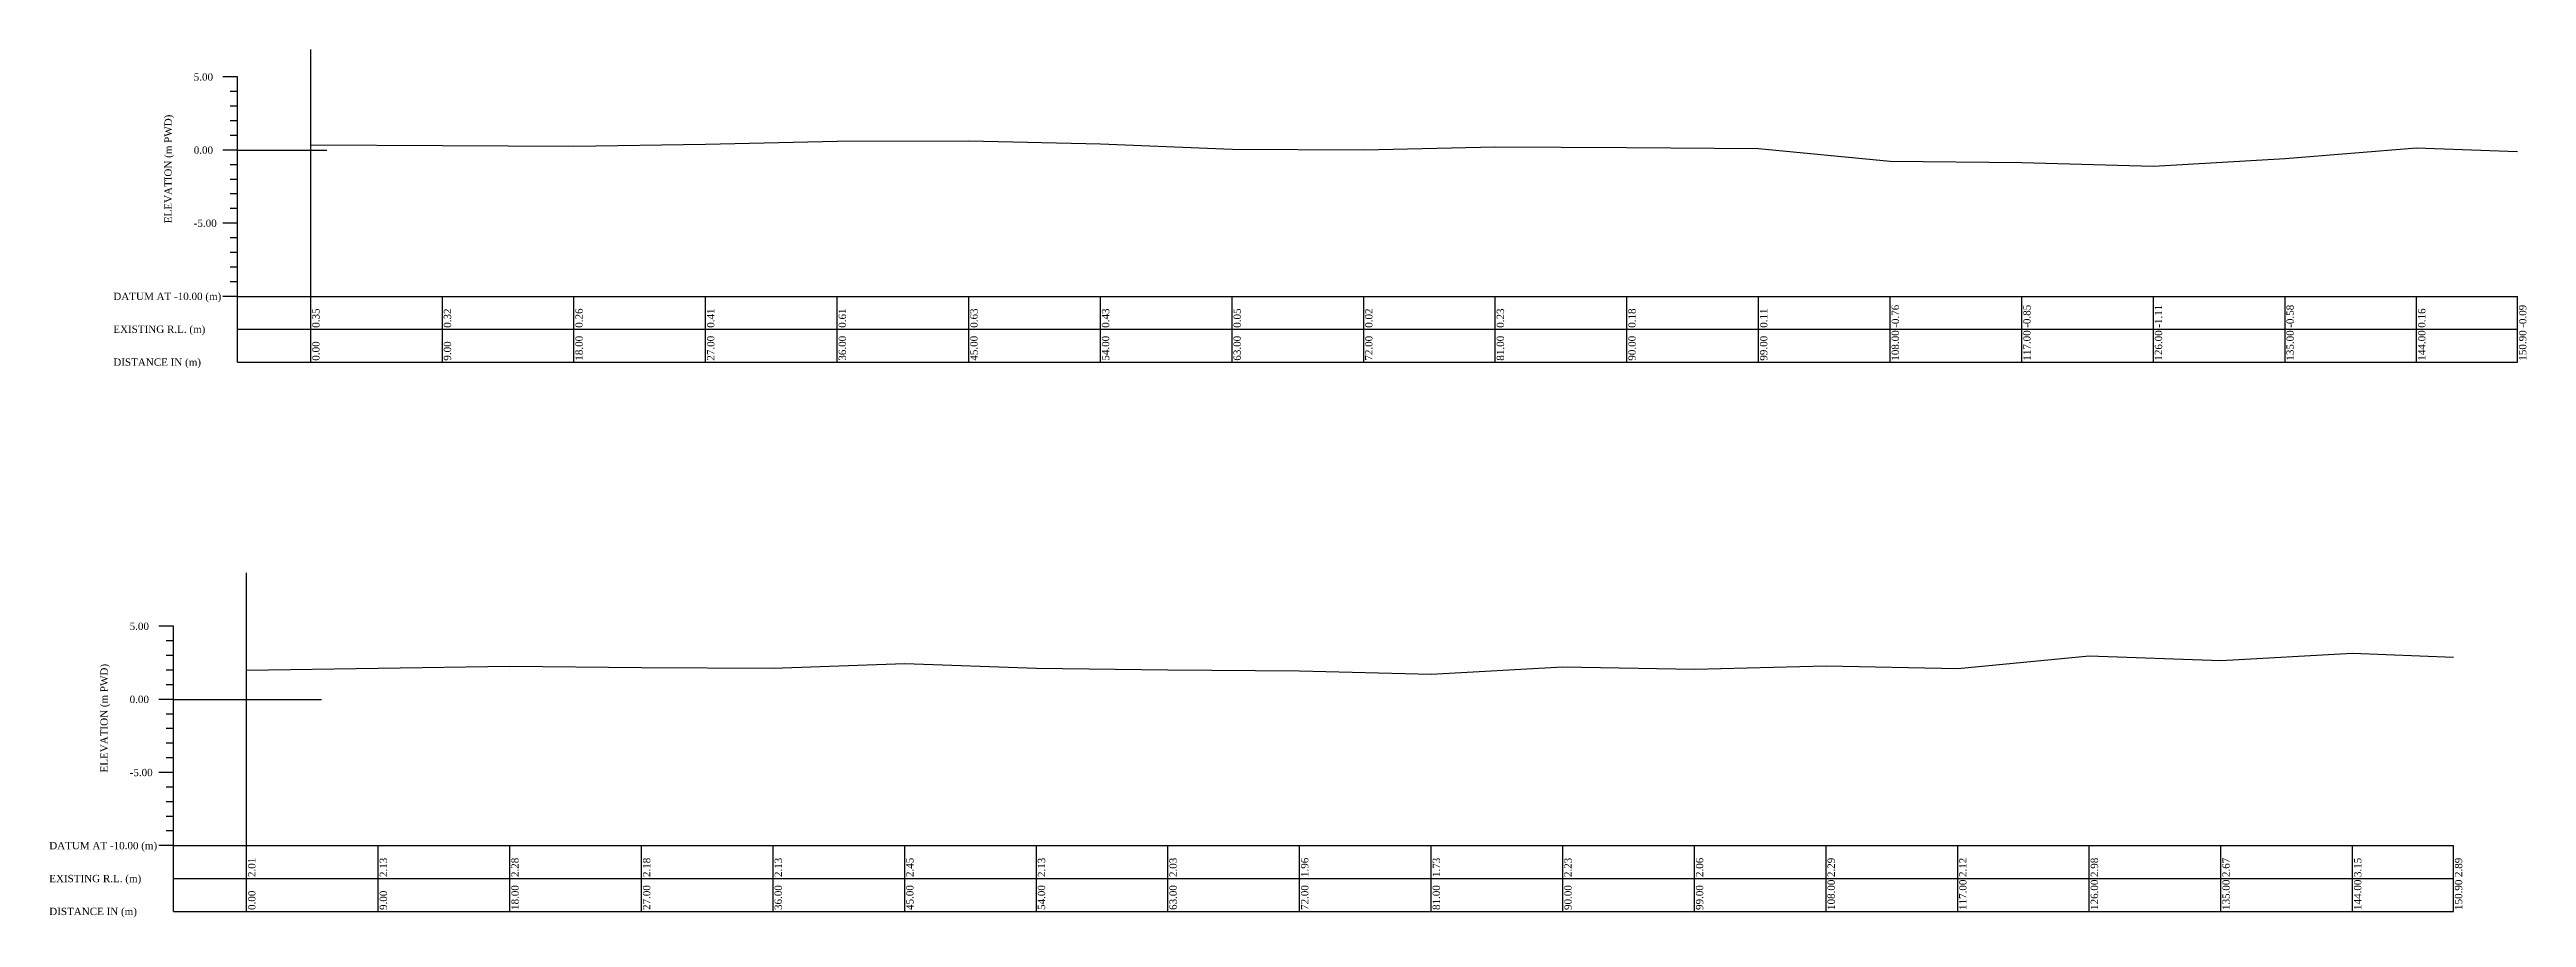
# Model space of a CAD drawing. Header units: metres. Extents: x -148477 to 168932, y -55673 to -2736.
# Drawn here: x -63470.1 to -63300.7, y -21354.2 to -21294.8 of the extents above; entities that cross this region are included whole.
import ezdxf

# ---------------------------------------------------------------- set-up
doc = ezdxf.new("R2010")
doc.units = ezdxf.units.M
doc.styles.add('liza', font='times.ttf', dxfattribs={"height": 2})

msp = doc.modelspace()

# ---------------------------------------------------------------- texts
at = {"color": 6, "linetype": 'Continuous', "lineweight": -3, "ltscale": 0.5, "char_height": 0.5, "attachment_point": 1, "style": 'liza'}
for s, insert, width in [('5.00', (-63460.248, -21296.4676), 2), ('0.00', (-63460.248, -21301.4676), 2), ('-5.00', (-63460.248, -21306.4676), 2), ('DATUM AT -10.00 (m)', (-63465.748, -21311.4676), 7.5), ('EXISTING R.L. (m)', (-63465.748, -21313.7176), 7.5), ('DISTANCE IN (m)', (-63465.748, -21315.9676), 7.5), ('5.00', (-63464.6299, -21334.0287), 2), ('0.00', (-63464.6299, -21339.0287), 2), ('-5.00', (-63464.6299, -21344.0287), 2), ('DATUM AT -10.00 (m)', (-63470.1299, -21349.0287), 7.5), ('EXISTING R.L. (m)', (-63470.1299, -21351.2787), 7.5), ('DISTANCE IN (m)', (-63470.1299, -21353.5287), 7.5)]:
    msp.add_mtext(s, dxfattribs=dict(at, insert=insert, width=width))
at = {"color": 6, "linetype": 'Continuous', "lineweight": -3, "ltscale": 0.5, "char_height": 0.5, "attachment_point": 1, "rotation": 90, "style": 'liza'}
for s, insert, width in [('ELEVATION (m PWD)', (-63462.248, -21306.7176), 10), ('0.35', (-63452.148, -21313.8676), 2.15), ('0.32', (-63443.148, -21313.8676), 2.15), ('0.26', (-63434.148, -21313.8676), 2.15), ('0.41', (-63425.148, -21313.8676), 2.15), ('0.61', (-63416.148, -21313.8676), 2.15), ('0.63', (-63407.148, -21313.8676), 2.15), ('0.43', (-63398.148, -21313.8676), 2.15), ('0.05', (-63389.148, -21313.8676), 2.15), ('0.02', (-63380.148, -21313.8676), 2.15), ('0.23', (-63371.148, -21313.8676), 2.15), ('0.18', (-63362.148, -21313.8676), 2.15), ('0.11', (-63353.148, -21313.8676), 2.15), ('-0.76', (-63344.148, -21313.8676), 2.15), ('-0.85', (-63335.148, -21313.8676), 2.15), ('-1.11', (-63326.148, -21313.8676), 2.15), ('-0.58', (-63317.148, -21313.8676), 2.15), ('0.16', (-63308.148, -21313.8676), 2.15), ('-0.09', (-63301.248, -21313.8676), 2.15), ('0.00', (-63452.148, -21316.1176), 2.15), ('9.00', (-63443.148, -21316.1176), 2.15), ('18.00', (-63434.148, -21316.1176), 2.15), ('27.00', (-63425.148, -21316.1176), 2.15), ('36.00', (-63416.148, -21316.1176), 2.15), ('45.00', (-63407.148, -21316.1176), 2.15), ('54.00', (-63398.148, -21316.1176), 2.15), ('63.00', (-63389.148, -21316.1176), 2.15), ('72.00', (-63380.148, -21316.1176), 2.15), ('81.00', (-63371.148, -21316.1176), 2.15), ('90.00', (-63362.148, -21316.1176), 2.15), ('99.00', (-63353.148, -21316.1176), 2.15), ('108.00', (-63344.148, -21316.1176), 2.15), ('117.00', (-63335.148, -21316.1176), 2.15), ('126.00', (-63326.148, -21316.1176), 2.15), ('135.00', (-63317.148, -21316.1176), 2.15), ('144.00', (-63308.148, -21316.1176), 2.15), ('150.90', (-63301.248, -21316.1176), 2.15), ('ELEVATION (m PWD)', (-63466.6299, -21344.2787), 10), ('2.01', (-63456.5299, -21351.4287), 2.15), ('2.13', (-63447.5299, -21351.4287), 2.15), ('2.28', (-63438.5299, -21351.4287), 2.15), ('2.18', (-63429.5299, -21351.4287), 2.15), ('2.13', (-63420.5299, -21351.4287), 2.15), ('2.45', (-63411.5299, -21351.4287), 2.15), ('2.13', (-63402.5299, -21351.4287), 2.15), ('2.03', (-63393.5299, -21351.4287), 2.15), ('1.96', (-63384.5299, -21351.4287), 2.15), ('1.73', (-63375.5299, -21351.4287), 2.15), ('2.23', (-63366.5299, -21351.4287), 2.15), ('2.06', (-63357.5299, -21351.4287), 2.15), ('2.29', (-63348.5299, -21351.4287), 2.15), ('2.12', (-63339.5299, -21351.4287), 2.15), ('2.98', (-63330.5299, -21351.4287), 2.15), ('2.67', (-63321.5299, -21351.4287), 2.15), ('3.15', (-63312.5299, -21351.4287), 2.15), ('2.89', (-63305.6299, -21351.4287), 2.15), ('0.00', (-63456.5299, -21353.6787), 2.15), ('9.00', (-63447.5299, -21353.6787), 2.15), ('18.00', (-63438.5299, -21353.6787), 2.15), ('27.00', (-63429.5299, -21353.6787), 2.15), ('36.00', (-63420.5299, -21353.6787), 2.15), ('45.00', (-63411.5299, -21353.6787), 2.15), ('54.00', (-63402.5299, -21353.6787), 2.15), ('63.00', (-63393.5299, -21353.6787), 2.15), ('72.00', (-63384.5299, -21353.6787), 2.15), ('81.00', (-63375.5299, -21353.6787), 2.15), ('90.00', (-63366.5299, -21353.6787), 2.15), ('99.00', (-63357.5299, -21353.6787), 2.15), ('108.00', (-63348.5299, -21353.6787), 2.15), ('117.00', (-63339.5299, -21353.6787), 2.15), ('126.00', (-63330.5299, -21353.6787), 2.15), ('135.00', (-63321.5299, -21353.6787), 2.15), ('144.00', (-63312.5299, -21353.6787), 2.15), ('150.90', (-63305.6299, -21353.6787), 2.15)]:
    msp.add_mtext(s, dxfattribs=dict(at, insert=insert, width=width))

# ---------------------------------------------------------------- linework, layer by layer
at = {"color": 6, "linetype": 'Continuous', "lineweight": -3, "ltscale": 0.5}
for p, q in [((-63452.248, -21311.7176), (-63452.248, -21294.8413)), ((-63457.248, -21296.7176), (-63458.248, -21296.7176)), ((-63457.248, -21297.7176), (-63457.748, -21297.7176)), ((-63457.248, -21316.2176), (-63457.248, -21296.7176)), ((-63457.248, -21298.7176), (-63457.748, -21298.7176)), ((-63457.248, -21299.7176), (-63457.748, -21299.7176)), ((-63457.248, -21301.7176), (-63458.248, -21301.7176)), ((-63457.248, -21300.7176), (-63457.748, -21300.7176)), ((-63457.248, -21301.7176), (-63451.1522, -21301.7176)), ((-63457.248, -21302.7176), (-63457.748, -21302.7176)), ((-63457.248, -21303.7176), (-63457.748, -21303.7176)), ((-63457.248, -21304.7176), (-63457.748, -21304.7176)), ((-63457.248, -21306.7176), (-63458.248, -21306.7176)), ((-63457.248, -21305.7176), (-63457.748, -21305.7176)), ((-63457.248, -21307.7176), (-63457.748, -21307.7176)), ((-63457.248, -21308.7176), (-63457.748, -21308.7176)), ((-63457.248, -21309.7176), (-63457.748, -21309.7176)), ((-63457.248, -21311.7176), (-63458.248, -21311.7176)), ((-63457.248, -21310.7176), (-63457.748, -21310.7176)), ((-63457.248, -21311.7176), (-63301.348, -21311.7176)), ((-63452.248, -21316.2176), (-63452.248, -21311.7176)), ((-63443.248, -21316.2176), (-63443.248, -21311.7176)), ((-63434.248, -21316.2176), (-63434.248, -21311.7176)), ((-63425.248, -21316.2176), (-63425.248, -21311.7176)), ((-63416.248, -21316.2176), (-63416.248, -21311.7176)), ((-63407.248, -21316.2176), (-63407.248, -21311.7176)), ((-63398.248, -21316.2176), (-63398.248, -21311.7176)), ((-63389.248, -21316.2176), (-63389.248, -21311.7176)), ((-63380.248, -21316.2176), (-63380.248, -21311.7176)), ((-63371.248, -21316.2176), (-63371.248, -21311.7176)), ((-63362.248, -21316.2176), (-63362.248, -21311.7176)), ((-63353.248, -21316.2176), (-63353.248, -21311.7176)), ((-63344.248, -21316.2176), (-63344.248, -21311.7176)), ((-63335.248, -21316.2176), (-63335.248, -21311.7176)), ((-63326.248, -21316.2176), (-63326.248, -21311.7176)), ((-63317.248, -21316.2176), (-63317.248, -21311.7176)), ((-63308.248, -21316.2176), (-63308.248, -21311.7176)), ((-63301.348, -21316.2176), (-63301.348, -21311.7176)), ((-63457.248, -21313.9676), (-63301.348, -21313.9676)), ((-63457.248, -21316.2176), (-63301.348, -21316.2176)), ((-63456.6299, -21349.2787), (-63456.6299, -21330.6355)), ((-63461.6299, -21334.2787), (-63462.6299, -21334.2787)), ((-63461.6299, -21335.2787), (-63462.1299, -21335.2787)), ((-63461.6299, -21353.7787), (-63461.6299, -21334.2787)), ((-63461.6299, -21336.2787), (-63462.1299, -21336.2787)), ((-63461.6299, -21337.2787), (-63462.1299, -21337.2787)), ((-63461.6299, -21338.2787), (-63462.1299, -21338.2787)), ((-63461.6299, -21339.2787), (-63462.6299, -21339.2787)), ((-63461.6299, -21340.2787), (-63462.1299, -21340.2787)), ((-63461.6299, -21339.2787), (-63451.5082, -21339.2787)), ((-63461.6299, -21341.2787), (-63462.1299, -21341.2787)), ((-63461.6299, -21342.2787), (-63462.1299, -21342.2787)), ((-63461.6299, -21343.2787), (-63462.1299, -21343.2787)), ((-63461.6299, -21344.2787), (-63462.6299, -21344.2787)), ((-63461.6299, -21345.2787), (-63462.1299, -21345.2787)), ((-63461.6299, -21346.2787), (-63462.1299, -21346.2787)), ((-63461.6299, -21347.2787), (-63462.1299, -21347.2787)), ((-63461.6299, -21348.2787), (-63462.1299, -21348.2787)), ((-63461.6299, -21349.2787), (-63462.6299, -21349.2787)), ((-63461.6299, -21349.2787), (-63305.7299, -21349.2787)), ((-63456.6299, -21353.7787), (-63456.6299, -21349.2787)), ((-63447.6299, -21353.7787), (-63447.6299, -21349.2787)), ((-63438.6299, -21353.7787), (-63438.6299, -21349.2787)), ((-63429.6299, -21353.7787), (-63429.6299, -21349.2787)), ((-63420.6299, -21353.7787), (-63420.6299, -21349.2787)), ((-63411.6299, -21353.7787), (-63411.6299, -21349.2787)), ((-63402.6299, -21353.7787), (-63402.6299, -21349.2787)), ((-63393.6299, -21353.7787), (-63393.6299, -21349.2787)), ((-63384.6299, -21353.7787), (-63384.6299, -21349.2787)), ((-63375.6299, -21353.7787), (-63375.6299, -21349.2787)), ((-63366.6299, -21353.7787), (-63366.6299, -21349.2787)), ((-63357.6299, -21353.7787), (-63357.6299, -21349.2787)), ((-63348.6299, -21353.7787), (-63348.6299, -21349.2787)), ((-63339.6299, -21353.7787), (-63339.6299, -21349.2787)), ((-63330.6299, -21353.7787), (-63330.6299, -21349.2787)), ((-63321.6299, -21353.7787), (-63321.6299, -21349.2787)), ((-63312.6299, -21353.7787), (-63312.6299, -21349.2787)), ((-63305.7299, -21353.7787), (-63305.7299, -21349.2787)), ((-63461.6299, -21351.5287), (-63305.7299, -21351.5287)), ((-63461.6299, -21353.7787), (-63305.7299, -21353.7787))]:
    msp.add_line(p, q, dxfattribs=at)
msp.add_lwpolyline([(-63452.248, -21301.3686), (-63443.248, -21301.3996), (-63434.248, -21301.4526), (-63425.248, -21301.3126), (-63416.248, -21301.1056), (-63407.248, -21301.0836), (-63398.248, -21301.2926), (-63389.248, -21301.6626), (-63380.248, -21301.6946), (-63371.248, -21301.4836), (-63362.248, -21301.5336), (-63353.248, -21301.6036), (-63344.248, -21302.4816), (-63335.248, -21302.5716), (-63326.248, -21302.8246), (-63317.248, -21302.2976), (-63308.248, -21301.5556), (-63301.348, -21301.8056)], dxfattribs=at)
at = {"color": 2, "linetype": 'Continuous', "lineweight": -3, "ltscale": 0.5}
msp.add_lwpolyline([(-63456.6299, -21337.2697), (-63447.6299, -21337.1487), (-63438.6299, -21336.9987), (-63429.6299, -21337.0987), (-63420.6299, -21337.1487), (-63411.6299, -21336.8247), (-63402.6299, -21337.1487), (-63393.6299, -21337.2537), (-63384.6299, -21337.3157), (-63375.6299, -21337.5487), (-63366.6299, -21337.0517), (-63357.6299, -21337.2147), (-63348.6299, -21336.9927), (-63339.6299, -21337.1627), (-63330.6299, -21336.2987), (-63321.6299, -21336.6087), (-63312.6299, -21336.1287), (-63305.7299, -21336.3887)], dxfattribs=at)

msp.set_redraw_order([(e.dxf.handle, doc.entitydb.next_handle()) for e in msp.query("TEXT MTEXT ATTDEF DIMENSION ARC_DIMENSION")])  # texts and dimensions are drawn at this point

doc.saveas('drawing.dxf')
